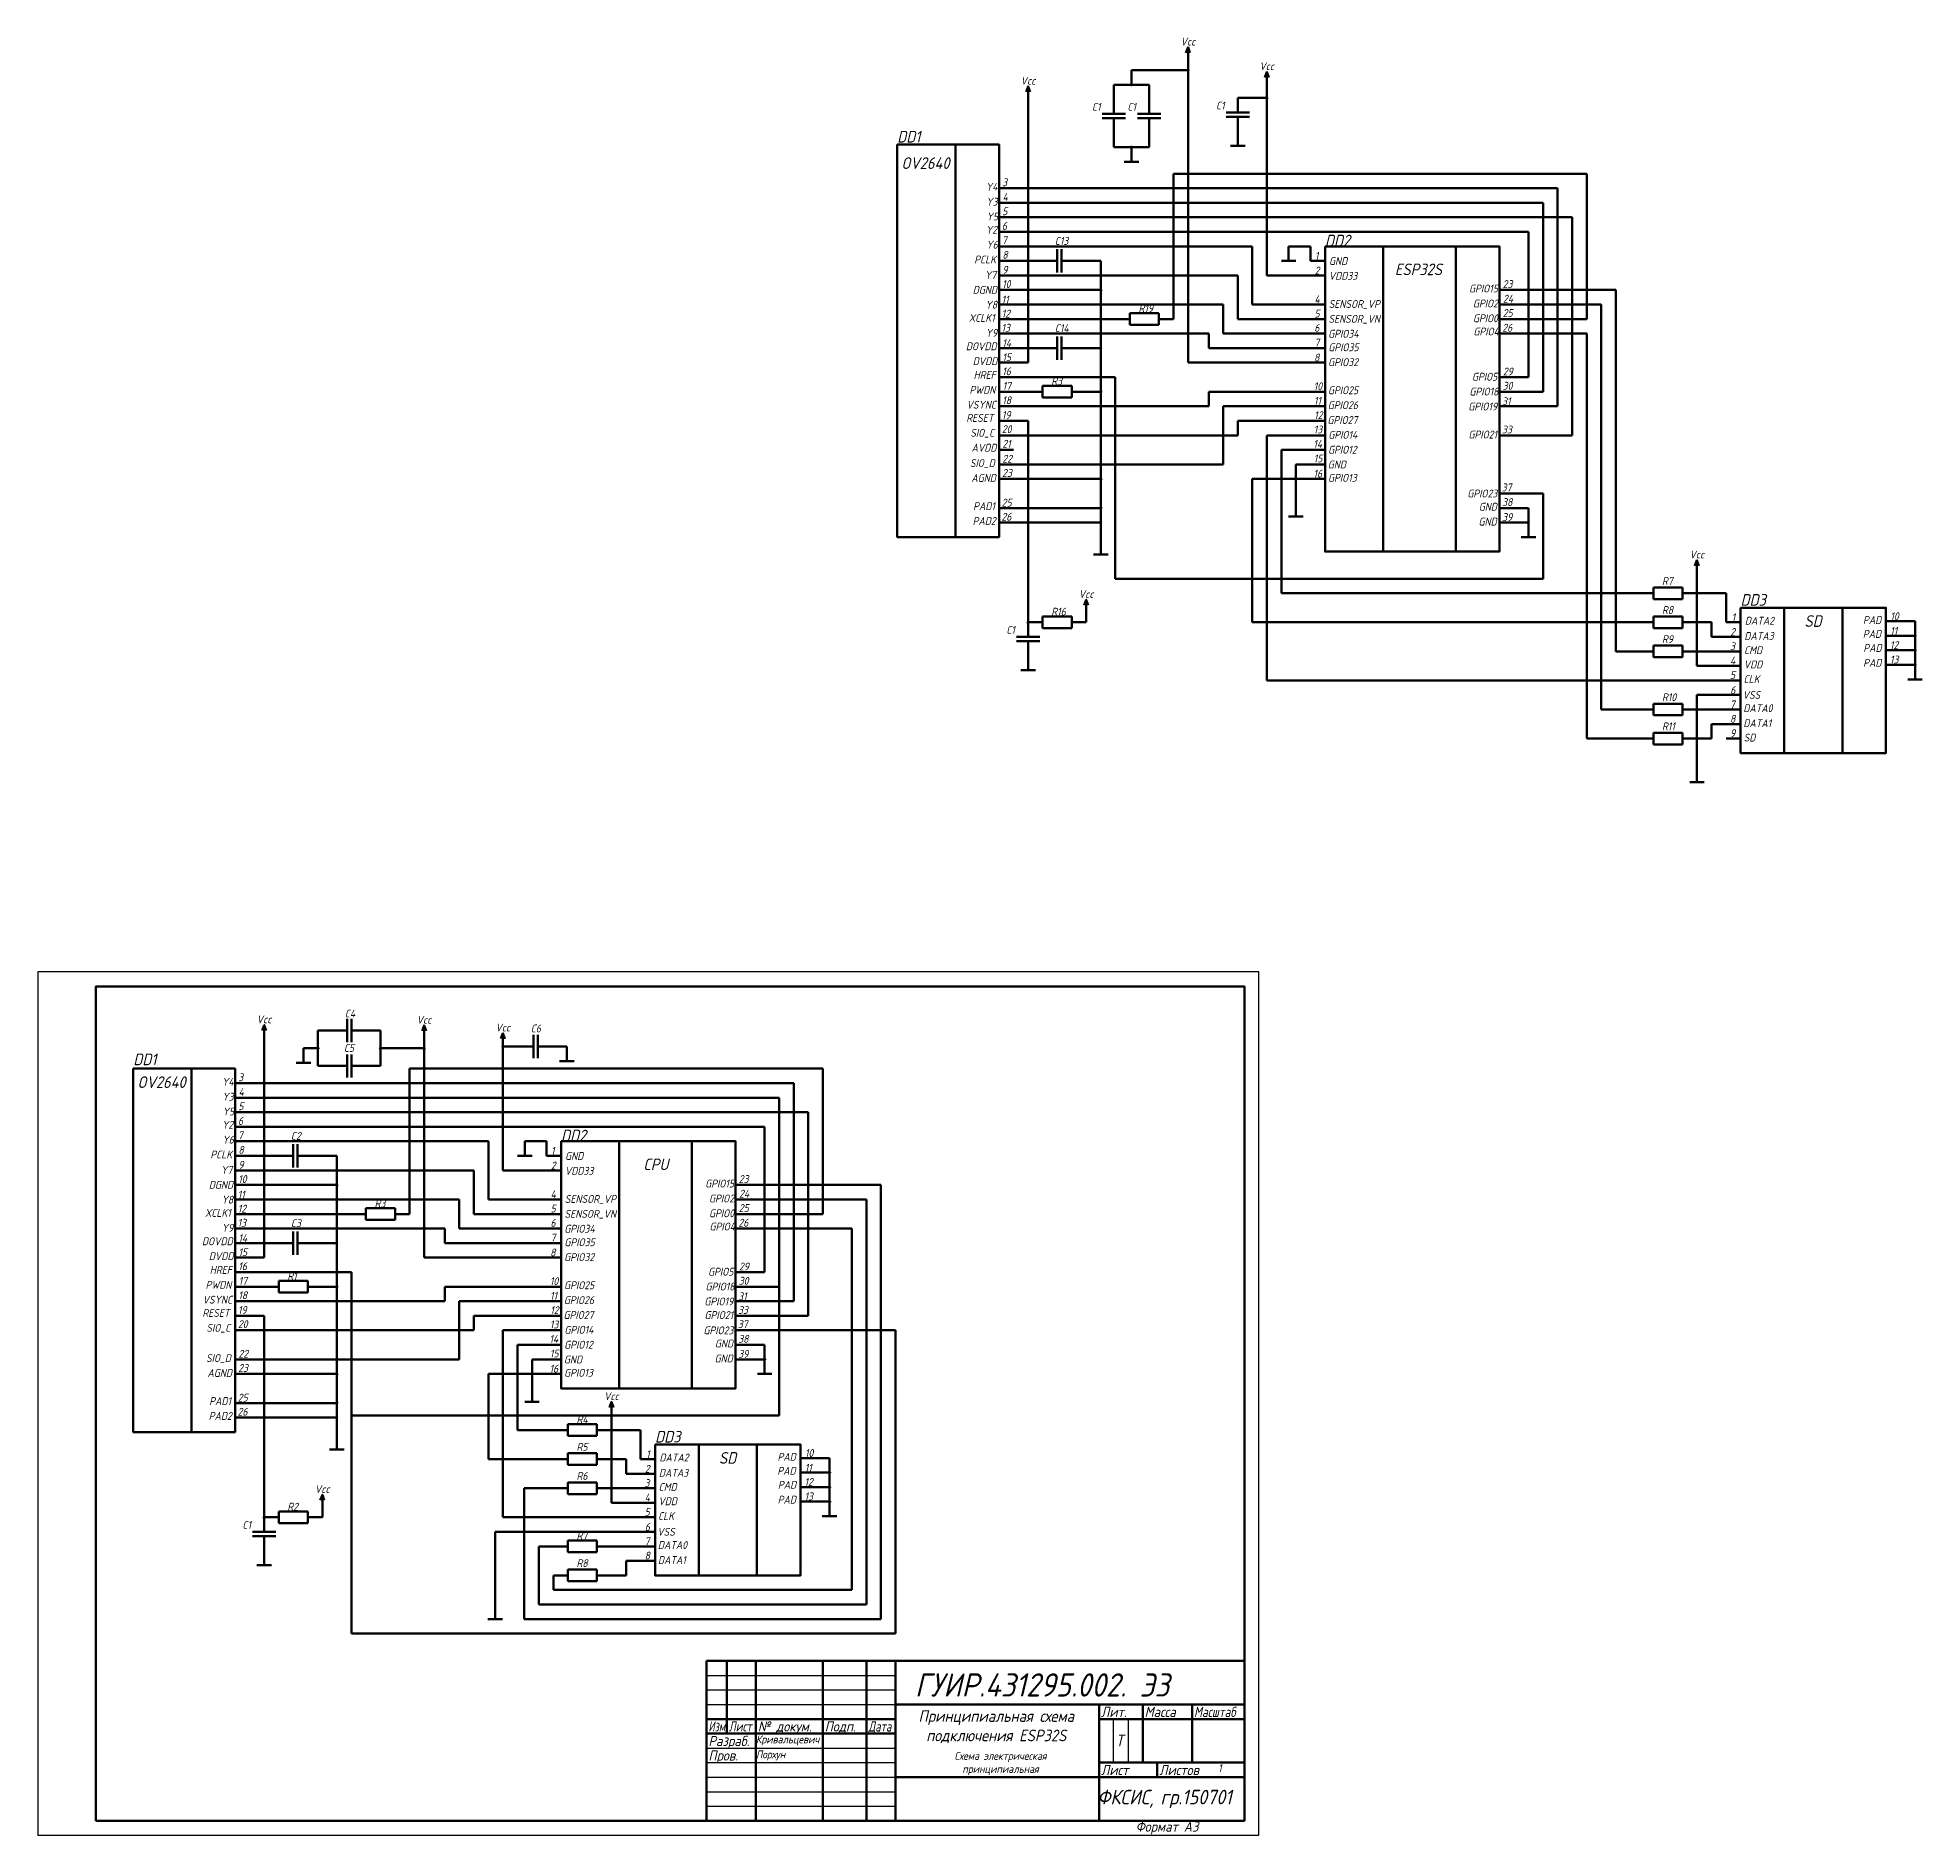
# Model space of a CAD drawing. Header units: millimetres. Extents: x 0 to 1052, y 0 to 1138.
# Drawn here: x 404 to 1052, y 7 to 625 of the extents above; entities that cross this region are included whole.
import ezdxf

# ---------------------------------------------------------------- set-up
doc = ezdxf.new("R2010")
doc.units = ezdxf.units.MM
doc.header["$LTSCALE"] = 0.5
doc.layers.get('0').update_dxf_attribs({"lineweight": 60})
doc.layers.get('Defpoints').update_dxf_attribs({"color": 5})
doc.layers.add('4-текст', color=7, linetype='Continuous', true_color=0x00ad00)
doc.styles.get("Standard").update_dxf_attribs({"font": 'ISOCPEUI.TTF', "width": 0.9})

msp = doc.modelspace()

# ---------------------------------------------------------------- texts
at = {"lineweight": -3, "width": 0.9}
msp.add_text('Формат А3', height=3.5, dxfattribs=at).set_placement((781.51, 8.45))
at = {"layer": '4-текст', "lineweight": -3}
for s, width, p in [('Изм.', 0.7, (634.57, 42.9)), ('Лист', 0.75, (641.57, 42.9)), ('№ докум.', 0.9, (651.57, 42.9)), ('Подп.', 0.9, (674.57, 42.9)), ('Дата', 0.75, (689.57, 42.9)), ('Лит.', 0.9, (769.57, 47.9)), ('Масса', 0.9, (784.57, 47.9)), ('Масштаб', 0.8, (801.57, 47.9)), ('Разраб.', 0.9, (634.57, 37.9)), ('Пров.', 0.9, (634.57, 32.9)), ('Лист', 0.9, (769.57, 27.9)), ('Листов', 0.9, (789.57, 27.9))]:
    msp.add_text(s, height=3.5, dxfattribs=dict(at, width=width)).set_placement(p)
at = {"layer": '4-текст', "attachment_point": 1}
for s, width, insert, char_height in [('Vcc', 5.587, (796.93, 625.48), 2.7), ('Vcc', 5.587, (824.04, 617.02), 2.7), ('Vcc', 5.587, (741.93, 612.02), 2.7), ('C1', 5.587, (766.46, 603.05), 2.7), ('C1', 5.587, (778.64, 603.05), 2.7), ('C1', 5.587, (809.12, 603.49), 2.7), ('DD1', 15.3434, (699.49, 593.42), 4), ('OV2640', 15.3434, (700.92, 584.33), 4), ('3', 2.9512, (735.58, 577.09), 2.7), ('Y4', 5.587, (729.97, 575.54), 2.7), ('Y3', 5.587, (730.08, 570.42), 2.7), ('4', 2.9512, (735.71, 572.06), 2.7), ('Y5', 5.587, (730.19, 565.31), 2.7), ('5', 2.9512, (735.6, 567.12), 2.7), ('Y2', 5.587, (729.97, 560.75), 2.7), ('6', 2.9512, (735.47, 562.07), 2.7), ('DD2', 15.3434, (846.6, 557.71), 4), ('Y6', 5.587, (730.11, 555.63), 2.7), ('8', 2.9512, (735.64, 552.14), 2.7), ('7', 2.9512, (735.47, 557.19), 2.7), ('C13', 5.587, (753.67, 556.92), 2.7), ('1', 3.1202, (843.11, 551.8), 2.7), ('PCLK', 5.587, (725.97, 550.52), 2.7), ('Y7', 5.587, (729.62, 545.22), 2.7), ('9', 2.9512, (735.64, 547), 2.7), ('2', 2.9512, (843.04, 546.72), 2.7), ('GND', 5.587, (847.99, 550.02), 2.7), ('VDD33', 5.587, (847.91, 544.9), 2.7), ('ESP32S', 15.3434, (870.63, 547.8), 4), ('DGND', 5.587, (725.46, 540.1), 2.7), ('10', 2.9512, (735.57, 542.11), 2.7), ('GPIO15', 5.587, (896.14, 540.54), 2.7), ('23', 2.9512, (907.7, 542.09), 2.7), ('Y8', 5.587, (729.82, 534.99), 2.7), ('11', 2.9512, (735.37, 536.76), 2.7), ('12', 2.9512, (735.4, 531.91), 2.7), ('R19', 5.587, (782.46, 533.71), 2.7), ('5', 2.9512, (842.97, 531.93), 2.7), ('4', 2.9512, (842.98, 536.89), 2.7), ('SENSOR_VP', 5.587, (847.88, 535.23), 2.7), ('GPIO2', 5.587, (897.47, 535.42), 2.7), ('25', 2.9512, (907.71, 532.12), 2.7), ('24', 2.9512, (907.82, 537.06), 2.7), ('XCLK1', 5.587, (724.1, 530.44), 2.7), ('Y9', 5.587, (729.89, 525.32), 2.7), ('13', 2.9512, (735.34, 527.06), 2.7), ('C14', 5.587, (753.67, 526.92), 2.7), ('6', 2.9512, (842.92, 527.02), 2.7), ('GPIO34', 5.587, (847.69, 525), 2.7), ('SENSOR_VN', 5.587, (847.8, 530.11), 2.7), ('GPIO0', 5.587, (897.47, 530.31), 2.7), ('GPIO4', 5.587, (897.64, 525.75), 2.7), ('26', 2.9512, (907.58, 527.07), 2.7), ('DOVDD', 5.587, (723.1, 520.68), 2.7), ('14', 2.9512, (735.61, 521.8), 2.7), ('7', 2.9512, (842.97, 522.01), 2.7), ('GPIO35', 5.587, (847.74, 520.34), 2.7), ('DVDD', 5.587, (725.45, 515.57), 2.7), ('16', 2.9512, (735.58, 512.09), 2.7), ('15', 2.9512, (735.64, 516.94), 2.7), ('8', 2.9512, (842.84, 516.84), 2.7), ('GPIO32', 5.587, (847.66, 515.23), 2.7), ('PWDN', 5.587, (724.34, 505.7), 2.7), ('HREF', 5.587, (725.76, 510.82), 2.7), ('17', 2.9512, (735.71, 507.06), 2.7), ('R3', 5.587, (752.46, 508.71), 2.7), ('10', 2.9512, (842.72, 506.95), 2.7), ('GPIO25', 5.587, (847.63, 505.56), 2.7), ('GPIO5', 5.587, (897.14, 510.22), 2.7), ('30', 2.9512, (907.68, 507.11), 2.7), ('29', 2.9512, (907.75, 512), 2.7), ('VSYNC', 5.587, (723.31, 500.59), 2.7), ('18', 2.9512, (735.6, 502.12), 2.7), ('11', 2.9512, (842.77, 501.95), 2.7), ('GPIO26', 5.587, (847.55, 500.44), 2.7), ('GPIO19', 5.587, (895.86, 499.99), 2.7), ('GPIO18', 5.587, (896.26, 505.1), 2.7), ('31', 2.9512, (907.49, 501.76), 2.7), ('RESET', 5.587, (723.23, 496.04), 2.7), ('19', 2.9512, (735.47, 497.07), 2.7), ('12', 2.9512, (842.86, 496.99), 2.7), ('GPIO27', 5.587, (847.44, 495.33), 2.7), ('SIO_C', 5.587, (724.63, 490.92), 2.7), ('20', 2.9512, (735.47, 492.19), 2.7), ('21', 2.9512, (735.64, 487.14), 2.7), ('14', 2.9512, (842.58, 487.11), 2.7), ('13', 2.9512, (842.72, 492.07), 2.7), ('GPIO14', 5.587, (847.74, 490.24), 2.7), ('GPIO21', 5.587, (895.93, 490.32), 2.7), ('33', 2.9512, (907.45, 492.06), 2.7), ('SIO_D', 5.587, (724.49, 480.51), 2.7), ('AVDD', 5.587, (725.06, 485.81), 2.7), ('22', 2.9512, (735.64, 482), 2.7), ('15', 2.9512, (842.72, 482.1), 2.7), ('GND', 5.587, (847.55, 480.01), 2.7), ('GPIO12', 5.587, (847.66, 485.12), 2.7), ('AGND', 5.587, (724.97, 475.39), 2.7), ('23', 2.9512, (735.57, 477.11), 2.7), ('16', 2.9512, (842.62, 476.88), 2.7), ('GPIO13', 5.587, (847.63, 475.45), 2.7), ('25', 2.9512, (735.4, 466.91), 2.7), ('GPIO23', 5.587, (895.54, 470.05), 2.7), ('37', 2.9512, (907.34, 472.15), 2.7), ('38', 2.9512, (907.51, 467.1), 2.7), ('PAD2', 5.587, (725.41, 460.6), 2.7), ('PAD1', 5.587, (725.59, 465.72), 2.7), ('26', 2.9512, (735.34, 462.06), 2.7), ('GND', 5.587, (899.39, 460.38), 2.7), ('GND', 5.587, (899.47, 465.5), 2.7), ('39', 2.9512, (907.51, 461.96), 2.7), ('Vcc', 5.587, (971.95, 449.06), 2.7), ('Vcc', 5.587, (761.93, 435.46), 2.7), ('R7', 5.587, (962.48, 439.97), 2.7), ('R{\\fISOCPEUR|b0|i1|c204|p34;16}', 5.587, (752.46, 429.41), 2.7), ('R8', 5.587, (962.48, 429.97), 2.7), ('DD3', 15.3434, (989.51, 434.12), 4), ('10', 3.1202, (1041.02, 427.86), 2.7), ('C1', 5.587, (737, 423.14), 2.7), ('2', 2.9512, (985.95, 422.42), 2.7), ('1', 3.1202, (986.43, 427.49), 2.7), ('DATA2', 5.587, (990.98, 426.29), 2.7), ('SD', 8.5175, (1011.47, 426.84), 4), ('PAD', 5.587, (1031.55, 421.74), 2.7), ('PAD', 5.587, (1031.61, 426.55), 2.7), ('11', 2.9512, (1040.95, 422.79), 2.7), ('R9', 5.587, (962.48, 419.97), 2.7), ('3', 2.9512, (985.85, 417.52), 2.7), ('DATA3', 5.587, (990.8, 421.04), 2.7), ('CMD', 5.587, (990.71, 416.15), 2.7), ('PAD', 5.587, (1031.73, 416.93), 2.7), ('12', 2.9512, (1040.85, 417.9), 2.7), ('4', 2.9512, (985.89, 412.58), 2.7), ('VDD', 5.587, (990.62, 411.26), 2.7), ('PAD', 5.587, (1031.67, 411.82), 2.7), ('13', 2.9512, (1040.89, 412.96), 2.7), ('5', 2.9512, (985.88, 407.63), 2.7), ('6', 2.9512, (985.95, 402.42), 2.7), ('CLK', 5.587, (990.53, 406.19), 2.7), ('R10', 5.587, (962.48, 399.97), 2.7), ('7', 2.9512, (985.85, 397.52), 2.7), ('DATA0', 5.587, (990.45, 396.2), 2.7), ('VSS', 5.587, (990.23, 400.77), 2.7), ('R11', 5.587, (962.48, 389.97), 2.7), ('8', 2.9512, (985.89, 392.58), 2.7), ('DATA1', 5.587, (990.46, 391.04), 2.7), ('9', 2.9512, (985.88, 387.63), 2.7), ('SD', 5.587, (990.6, 386.1), 2.7), ('Vcc', 5.587, (479.23, 289.19), 2.7), ('C4', 5.587, (509.52, 291.19), 2.7), ('Vcc', 5.587, (534.23, 289.04), 2.7), ('Vcc', 5.587, (561.34, 286.39), 2.7), ('C6', 5.587, (573.46, 286.07), 2.7), ('C5', 5.587, (509.2, 279.35), 2.7), ('DD1', 15.3434, (436.79, 276.08), 4), ('OV2640', 15.3434, (438.23, 268.24), 4), ('Y4', 5.587, (467.28, 267.71), 2.7), ('3', 2.9512, (472.89, 269.27), 2.7), ('Y3', 5.587, (467.38, 262.59), 2.7), ('5', 2.9512, (472.9, 259.3), 2.7), ('4', 2.9512, (473.01, 264.23), 2.7), ('Y2', 5.587, (467.28, 252.93), 2.7), ('Y5', 5.587, (467.49, 257.48), 2.7), ('6', 2.9512, (472.77, 254.24), 2.7), ('Y6', 5.587, (467.42, 247.81), 2.7), ('7', 2.9512, (472.77, 249.37), 2.7), ('C2', 5.587, (490.98, 249.1), 2.7), ('DD2', 15.3434, (583.9, 249.89), 4), ('PCLK', 5.587, (463.28, 242.7), 2.7), ('8', 2.9512, (472.94, 244.31), 2.7), ('1', 3.1202, (580.42, 243.97), 2.7), ('GND', 5.587, (585.29, 242.19), 2.7), ('CPU', 15.3434, (612.16, 239.97), 4), ('Y7', 5.587, (466.93, 237.4), 2.7), ('10', 2.9512, (472.87, 234.28), 2.7), ('9', 2.9512, (472.94, 239.17), 2.7), ('2', 2.9512, (580.35, 238.9), 2.7), ('VDD33', 5.587, (585.21, 237.07), 2.7), ('23', 2.9512, (645, 234.27), 2.7), ('DGND', 5.587, (462.76, 232.28), 2.7), ('Y8', 5.587, (467.13, 227.17), 2.7), ('11', 2.9512, (472.68, 228.93), 2.7), ('4', 2.9512, (580.28, 229.06), 2.7), ('SENSOR_VP', 5.587, (585.18, 227.41), 2.7), ('GPIO15', 5.587, (633.45, 232.71), 2.7), ('GPIO2', 5.587, (634.77, 227.59), 2.7), ('24', 2.9512, (645.12, 229.23), 2.7), ('XCLK1', 5.587, (461.41, 222.61), 2.7), ('12', 2.9512, (472.71, 224.08), 2.7), ('R3', 5.587, (519.76, 225.89), 2.7), ('5', 2.9512, (580.28, 224.11), 2.7), ('SENSOR_VN', 5.587, (585.1, 222.29), 2.7), ('GPIO0', 5.587, (634.77, 222.48), 2.7), ('25', 2.9512, (645.01, 224.3), 2.7), ('Y9', 5.587, (467.19, 217.49), 2.7), ('13', 2.9512, (472.65, 219.23), 2.7), ('14', 2.9512, (472.92, 213.97), 2.7), ('C3', 5.587, (490.98, 219.1), 2.7), ('6', 2.9512, (580.23, 219.2), 2.7), ('7', 2.9512, (580.28, 214.18), 2.7), ('GPIO34', 5.587, (585, 217.18), 2.7), ('GPIO4', 5.587, (634.94, 217.93), 2.7), ('26', 2.9512, (644.88, 219.24), 2.7), ('DOVDD', 5.587, (460.4, 212.85), 2.7), ('DVDD', 5.587, (462.76, 207.74), 2.7), ('15', 2.9512, (472.95, 209.12), 2.7), ('8', 2.9512, (580.15, 209.01), 2.7), ('GPIO32', 5.587, (584.96, 207.4), 2.7), ('GPIO35', 5.587, (585.04, 212.52), 2.7), ('HREF', 5.587, (463.07, 203), 2.7), ('16', 2.9512, (472.89, 204.27), 2.7), ('GPIO5', 5.587, (634.44, 202.4), 2.7), ('29', 2.9512, (645.06, 204.17), 2.7), ('PWDN', 5.587, (461.64, 197.88), 2.7), ('17', 2.9512, (473.01, 199.23), 2.7), ('R1', 5.587, (489.76, 200.89), 2.7), ('10', 2.9512, (580.03, 199.13), 2.7), ('GPIO25', 5.587, (584.93, 197.74), 2.7), ('GPIO18', 5.587, (633.57, 197.28), 2.7), ('30', 2.9512, (644.99, 199.28), 2.7), ('RESET', 5.587, (460.53, 188.21), 2.7), ('VSYNC', 5.587, (460.62, 192.77), 2.7), ('19', 2.9512, (472.77, 189.24), 2.7), ('18', 2.9512, (472.9, 194.3), 2.7), ('11', 2.9512, (580.07, 194.13), 2.7), ('12', 2.9512, (580.17, 189.16), 2.7), ('GPIO26', 5.587, (584.85, 192.62), 2.7), ('GPIO19', 5.587, (633.17, 192.17), 2.7), ('33', 2.9512, (644.76, 189.23), 2.7), ('31', 2.9512, (644.79, 193.93), 2.7), ('SIO_C', 5.587, (461.93, 183.09), 2.7), ('20', 2.9512, (472.77, 184.37), 2.7), ('13', 2.9512, (580.03, 184.25), 2.7), ('GPIO27', 5.587, (584.74, 187.51), 2.7), ('GPIO14', 5.587, (585.05, 182.41), 2.7), ('GPIO23', 5.587, (632.85, 182.23), 2.7), ('GPIO21', 5.587, (633.23, 187.49), 2.7), ('37', 2.9512, (644.64, 184.33), 2.7), ('14', 2.9512, (579.88, 179.28), 2.7), ('GPIO12', 5.587, (584.97, 177.29), 2.7), ('GND', 5.587, (636.78, 177.68), 2.7), ('38', 2.9512, (644.82, 179.28), 2.7), ('SIO_D', 5.587, (461.8, 172.68), 2.7), ('23', 2.9512, (472.87, 169.28), 2.7), ('22', 2.9512, (472.94, 174.17), 2.7), ('16', 2.9512, (579.92, 169.05), 2.7), ('15', 2.9512, (580.03, 174.27), 2.7), ('GND', 5.587, (584.86, 172.18), 2.7), ('GND', 5.587, (636.69, 172.56), 2.7), ('39', 2.9512, (644.82, 174.13), 2.7), ('AGND', 5.587, (462.28, 167.56), 2.7), ('GPIO13', 5.587, (584.94, 167.63), 2.7), ('PAD1', 5.587, (462.89, 157.9), 2.7), ('25', 2.9512, (472.71, 159.08), 2.7), ('Vcc', 5.587, (598.67, 159.57), 2.7), ('PAD2', 5.587, (462.72, 152.78), 2.7), ('26', 2.9512, (472.65, 154.23), 2.7), ('R4', 5.587, (589.2, 151.58), 2.7), ('DD3', 15.3434, (616.23, 146.3), 4), ('R5', 5.587, (589.2, 142.15), 2.7), ('1', 3.1202, (613.15, 139.66), 2.7), ('DATA2', 5.587, (617.7, 138.47), 2.7), ('SD', 8.5175, (638.19, 139.01), 4), ('PAD', 5.587, (658.33, 138.73), 2.7), ('10', 3.1202, (667.75, 140.04), 2.7), ('R6', 5.587, (589.2, 132.15), 2.7), ('3', 2.9512, (612.58, 129.69), 2.7), ('2', 2.9512, (612.68, 134.59), 2.7), ('DATA3', 5.587, (617.52, 133.22), 2.7), ('PAD', 5.587, (658.27, 133.92), 2.7), ('12', 2.9512, (667.58, 130.07), 2.7), ('11', 2.9512, (667.68, 134.97), 2.7), ('Vcc', 5.587, (499.23, 127.64), 2.7), ('4', 2.9512, (612.61, 124.75), 2.7), ('CMD', 5.587, (617.43, 128.33), 2.7), ('VDD', 5.587, (617.35, 123.44), 2.7), ('PAD', 5.587, (658.39, 123.99), 2.7), ('PAD', 5.587, (658.45, 129.11), 2.7), ('13', 2.9512, (667.61, 125.13), 2.7), ('R2', 5.587, (489.76, 121.58), 2.7), ('5', 2.9512, (612.61, 119.8), 2.7), ('CLK', 5.587, (617.26, 118.37), 2.7), ('C1', 5.587, (474.31, 115.31), 2.7), ('R7', 5.587, (589.2, 111.58), 2.7), ('6', 2.9512, (612.68, 114.59), 2.7), ('VSS', 5.587, (616.96, 112.94), 2.7), ('8', 2.9512, (612.61, 104.75), 2.7), ('7', 2.9512, (612.58, 109.69), 2.7), ('DATA0', 5.587, (617.17, 108.38), 2.7), ('R8', 5.587, (589.2, 102.15), 2.7), ('DATA1', 5.587, (617.19, 103.22), 2.7), ('{\\fISOCPEUR|b0|i1|c204|p34;ГУИР.431295.00}2{\\fISOCPEUR|b0|i1|c204|p34;. Э3}', 104.9689, (705.59, 62.92), 8), ('\\pxqc;{\\fISOCPEUR|b0|i1|c204|p34;Принципиальная схема подключения }ESP32S', 63.976, (701.57, 50.21), 4), ('{\\fISOCPEUR|b0|i1|c204|p34;Кривальцевич}', 23, (650.9, 41.55), 2.7), ('{\\fISOCPEUR|b0|i1|c204|p34;Т}', 4, (774.68, 41.81), 4), ('{\\fISOCPEUR|b0|i1|c204|p34;Порхун}', 23, (650.95, 36.38), 2.7), ('\\pxqc;{\\fISOCPEUR|b0|i1|c204|p34;Схема электрическая\\Pпринципиальная}', 43.6531, (713.19, 35.86), 2.7), ('{\\fISOCPEUR|b0|i1|c204|p34;1}', 23, (809.85, 31.7), 2.7), ('{\\fISOCPEUR|b0|i1|c204|p34;ФКСИС,\\H0.8x; \\H1.25x;гр.150701}', 51.647, (768.36, 22.86), 5)]:
    msp.add_mtext_dynamic_manual_height_columns(s, width=width, gutter_width=50, heights=[0], dxfattribs=dict(at, insert=insert, char_height=char_height))

# ---------------------------------------------------------------- hatches: boundary and pattern name
h = msp.add_hatch(color=256)
h.dxf.hatch_style = 1
edge = h.paths.add_edge_path()
edge.add_arc((780.04, 609.31), 0.2, 0, 360)
h = msp.add_hatch(color=256)
h.dxf.hatch_style = 1
edge = h.paths.add_edge_path()
edge.add_arc((799.49, 614.31), 0.2, 0, 360)
h = msp.add_hatch(color=256)
h.dxf.hatch_style = 1
edge = h.paths.add_edge_path()
edge.add_arc((780.04, 587.81), 0.2, 0, 360)
h = msp.add_hatch(color=256)
h.dxf.hatch_style = 1
edge = h.paths.add_edge_path()
edge.add_arc((769.49, 538.71), 0.2, 0, 360)
h = msp.add_hatch(color=256)
h.dxf.hatch_style = 1
edge = h.paths.add_edge_path()
edge.add_arc((744.49, 518.71), 0.2, 0, 360)
h = msp.add_hatch(color=256)
h.dxf.hatch_style = 1
edge = h.paths.add_edge_path()
edge.add_arc((769.49, 518.71), 0.2, 0, 360)
h = msp.add_hatch(color=256)
h.dxf.hatch_style = 1
edge = h.paths.add_edge_path()
edge.add_arc((769.49, 503.71), 0.2, 0, 360)
h = msp.add_hatch(color=256)
h.dxf.hatch_style = 1
edge = h.paths.add_edge_path()
edge.add_arc((769.49, 473.71), 0.2, 0, 360)
h = msp.add_hatch(color=256)
h.dxf.hatch_style = 1
edge = h.paths.add_edge_path()
edge.add_arc((769.49, 463.71), 0.2, 0, 360)
h = msp.add_hatch(color=256)
h.dxf.hatch_style = 1
edge = h.paths.add_edge_path()
edge.add_arc((769.49, 458.71), 0.2, 0, 360)
h = msp.add_hatch(color=256)
h.dxf.hatch_style = 1
edge = h.paths.add_edge_path()
edge.add_arc((916.6, 458.71), 0.2, 0, 360)
h = msp.add_hatch(color=256)
h.dxf.hatch_style = 1
edge = h.paths.add_edge_path()
edge.add_arc((744.49, 424.41), 0.2, 0, 360)
h = msp.add_hatch(color=256)
h.dxf.hatch_style = 1
edge = h.paths.add_edge_path()
edge.add_arc((1049.51, 419.78), 0.2, 0, 360)
h = msp.add_hatch(color=256)
h.dxf.hatch_style = 1
edge = h.paths.add_edge_path()
edge.add_arc((1049.51, 414.78), 0.2, 0, 360)
h = msp.add_hatch(color=256)
h.dxf.hatch_style = 1
edge = h.paths.add_edge_path()
edge.add_arc((1049.51, 409.78), 0.2, 0, 360)
h = msp.add_hatch(color=256)
h.dxf.hatch_style = 1
edge = h.paths.add_edge_path()
edge.add_arc((563.9, 278.5), 0.2, 0, 360)
h = msp.add_hatch(color=256)
h.dxf.hatch_style = 1
edge = h.paths.add_edge_path()
edge.add_arc((500.29, 277.89), 0.2, 0, 360)
h = msp.add_hatch(color=256)
h.dxf.hatch_style = 1
edge = h.paths.add_edge_path()
edge.add_arc((521.79, 277.89), 0.2, 0, 360)
h = msp.add_hatch(color=256)
h.dxf.hatch_style = 1
edge = h.paths.add_edge_path()
edge.add_arc((536.79, 277.89), 0.2, 0, 360)
h = msp.add_hatch(color=256)
h.dxf.hatch_style = 1
edge = h.paths.add_edge_path()
edge.add_arc((506.79, 230.89), 0.2, 0, 360)
h = msp.add_hatch(color=256)
h.dxf.hatch_style = 1
edge = h.paths.add_edge_path()
edge.add_arc((481.79, 210.89), 0.2, 0, 360)
h = msp.add_hatch(color=256)
h.dxf.hatch_style = 1
edge = h.paths.add_edge_path()
edge.add_arc((506.79, 210.89), 0.2, 0, 360)
h = msp.add_hatch(color=256)
h.dxf.hatch_style = 1
edge = h.paths.add_edge_path()
edge.add_arc((506.79, 195.89), 0.2, 0, 360)
h = msp.add_hatch(color=256)
h.dxf.hatch_style = 1
edge = h.paths.add_edge_path()
edge.add_arc((653.9, 170.89), 0.2, 0, 360)
h = msp.add_hatch(color=256)
h.dxf.hatch_style = 1
edge = h.paths.add_edge_path()
edge.add_arc((506.79, 165.89), 0.2, 0, 360)
h = msp.add_hatch(color=256)
h.dxf.hatch_style = 1
edge = h.paths.add_edge_path()
edge.add_arc((506.79, 155.89), 0.2, 0, 360)
h = msp.add_hatch(color=256)
h.dxf.hatch_style = 1
edge = h.paths.add_edge_path()
edge.add_arc((506.79, 150.89), 0.2, 0, 360)
h = msp.add_hatch(color=256)
h.dxf.hatch_style = 1
edge = h.paths.add_edge_path()
edge.add_arc((676.23, 131.96), 0.2, 0, 360)
h = msp.add_hatch(color=256)
h.dxf.hatch_style = 1
edge = h.paths.add_edge_path()
edge.add_arc((676.23, 126.96), 0.2, 0, 360)
h = msp.add_hatch(color=256)
h.dxf.hatch_style = 1
edge = h.paths.add_edge_path()
edge.add_arc((481.79, 116.58), 0.2, 0, 360)
h = msp.add_hatch(color=256)
h.dxf.hatch_style = 1
edge = h.paths.add_edge_path()
edge.add_arc((676.23, 121.96), 0.2, 0, 360)

# ---------------------------------------------------------------- linework, layer by layer
for p, q in [((799.49, 617.13), (799.49, 622.17)), ((799.49, 617.13), (799.49, 583.71)), ((773.95, 604.31), (773.95, 609.31)), ((773.95, 609.31), (786.13, 609.31)), ((780.04, 609.31), (780.04, 614.31)), ((780.04, 614.31), (799.49, 614.31)), ((786.13, 609.31), (786.13, 604.31)), ((826.6, 553.71), (826.6, 613.71)), ((744.49, 548.71), (744.49, 608.71)), ((773.95, 604.31), (773.95, 599.31)), ((786.13, 604.31), (786.13, 599.31)), ((826.6, 604.75), (816.6, 604.75)), ((816.6, 604.75), (816.6, 599.75)), ((773.95, 599.31), (769.95, 599.31)), ((769.95, 597.81), (777.95, 597.81)), ((773.95, 599.31), (777.95, 599.31)), ((773.95, 597.81), (773.95, 592.81)), ((786.13, 599.31), (782.13, 599.31)), ((782.13, 597.81), (790.13, 597.81)), ((786.13, 599.31), (790.13, 599.31)), ((786.13, 597.81), (786.13, 592.81)), ((816.6, 599.75), (812.6, 599.75)), ((812.6, 598.25), (820.6, 598.25)), ((816.6, 599.75), (820.6, 599.75)), ((816.6, 598.25), (816.6, 593.25)), ((773.95, 587.81), (773.95, 592.81)), ((786.13, 592.81), (786.13, 587.81)), ((816.6, 593.25), (816.6, 588.25)), ((719.49, 588.71), (719.49, 453.71)), ((786.13, 587.81), (773.95, 587.81)), ((780.04, 587.81), (780.04, 582.81)), ((799.49, 583.71), (799.49, 513.71)), ((816.6, 588.25), (814.1, 588.25)), ((816.6, 588.25), (819.1, 588.25)), ((780.04, 582.81), (777.54, 582.81)), ((780.04, 582.81), (782.54, 582.81)), ((794.49, 528.71), (794.49, 578.71)), ((794.49, 578.71), (807.48, 578.71)), ((936.6, 578.71), (807.48, 578.71)), ((936.6, 573.71), (936.6, 578.71)), ((739.49, 573.71), (734.49, 573.71)), ((739.49, 573.71), (744.49, 573.71)), ((926.6, 573.71), (744.49, 573.71)), ((926.6, 568.71), (926.6, 573.71)), ((936.6, 528.71), (936.6, 573.71)), ((739.49, 568.71), (734.49, 568.71)), ((739.49, 568.71), (744.49, 568.71)), ((744.49, 568.71), (921.6, 568.71)), ((921.6, 568.71), (921.6, 563.71)), ((926.6, 498.71), (926.6, 568.71)), ((739.49, 563.71), (734.49, 563.71)), ((739.49, 558.71), (734.49, 558.71)), ((739.49, 563.71), (744.49, 563.71)), ((739.49, 558.71), (744.49, 558.71)), ((931.6, 563.71), (744.49, 563.71)), ((916.6, 558.71), (744.49, 558.71)), ((916.6, 508.71), (916.6, 558.71)), ((921.6, 558.71), (921.6, 563.71)), ((921.6, 503.71), (921.6, 558.71)), ((931.6, 488.71), (931.6, 563.71)), ((739.49, 553.71), (734.49, 553.71)), ((739.49, 553.71), (744.49, 553.71)), ((821.6, 553.71), (744.49, 553.71)), ((754.49, 548.71), (754.49, 552.71)), ((755.99, 544.71), (755.99, 552.71)), ((821.6, 533.71), (821.6, 553.71)), ((826.6, 543.71), (826.6, 553.71)), ((834.1, 553.71), (834.1, 548.71)), ((834.1, 553.71), (841.6, 553.71)), ((841.6, 553.71), (841.6, 548.71)), ((866.6, 553.71), (866.6, 448.71)), ((891.6, 553.71), (891.6, 448.71)), ((739.49, 548.71), (734.49, 548.71)), ((739.49, 548.71), (744.49, 548.71)), ((744.49, 518.71), (744.49, 548.71)), ((749.49, 548.71), (744.49, 548.71)), ((749.49, 548.71), (754.49, 548.71)), ((754.49, 548.71), (754.49, 544.71)), ((755.99, 548.71), (760.99, 548.71)), ((760.99, 548.71), (769.49, 548.71)), ((769.49, 518.71), (769.49, 548.71)), ((834.1, 548.71), (831.6, 548.71)), ((834.1, 548.71), (836.6, 548.71)), ((846.6, 548.71), (841.6, 548.71)), ((739.49, 543.71), (734.49, 543.71)), ((739.49, 538.71), (734.49, 538.71)), ((739.49, 543.71), (744.49, 543.71)), ((739.49, 538.71), (769.49, 538.71)), ((816.6, 543.71), (744.49, 543.71)), ((816.6, 528.71), (816.6, 543.71)), ((841.6, 543.71), (826.6, 543.71)), ((846.6, 543.71), (841.6, 543.71)), ((911.6, 538.71), (906.6, 538.71)), ((911.6, 538.71), (936.6, 538.71)), ((936.6, 538.71), (946.6, 538.71)), ((946.6, 538.71), (946.6, 414.41)), ((739.49, 533.71), (734.49, 533.71)), ((739.49, 533.71), (744.49, 533.71)), ((811.6, 533.71), (744.49, 533.71)), ((811.6, 523.71), (811.6, 533.71)), ((826.6, 533.71), (821.6, 533.71)), ((841.6, 533.71), (826.6, 533.71)), ((846.6, 533.71), (841.6, 533.71)), ((911.6, 533.71), (906.6, 533.71)), ((911.6, 533.71), (941.6, 533.71)), ((941.6, 533.71), (941.6, 394.41)), ((739.49, 528.71), (734.49, 528.71)), ((739.49, 528.71), (774.49, 528.71)), ((779.49, 528.71), (774.49, 528.71)), ((789.49, 530.71), (779.49, 530.71)), ((779.49, 530.71), (779.49, 526.71)), ((779.49, 526.71), (789.49, 526.71)), ((789.49, 528.71), (789.49, 530.71)), ((794.49, 528.71), (789.49, 528.71)), ((789.49, 526.71), (789.49, 528.71)), ((841.6, 528.71), (816.6, 528.71)), ((846.6, 528.71), (841.6, 528.71)), ((911.6, 528.71), (906.6, 528.71)), ((911.6, 528.71), (936.6, 528.71)), ((739.49, 523.71), (734.49, 523.71)), ((739.49, 518.71), (734.49, 518.71)), ((739.49, 523.71), (744.49, 523.71)), ((739.49, 518.71), (744.29, 518.71)), ((806.6, 523.71), (744.49, 523.71)), ((744.49, 518.71), (749.49, 518.71)), ((744.49, 518.71), (744.49, 513.71)), ((749.49, 518.71), (754.49, 518.71)), ((754.49, 518.71), (754.49, 522.71)), ((754.49, 518.71), (754.49, 514.71)), ((755.99, 514.71), (755.99, 522.71)), ((755.99, 518.71), (760.99, 518.71)), ((760.99, 518.71), (769.49, 518.71)), ((769.49, 518.71), (769.49, 503.71)), ((806.6, 518.71), (806.6, 523.71)), ((841.6, 518.71), (806.6, 518.71)), ((841.6, 523.71), (811.6, 523.71)), ((846.6, 523.71), (841.6, 523.71)), ((846.6, 518.71), (841.6, 518.71)), ((911.6, 523.71), (906.6, 523.71)), ((911.6, 523.71), (936.6, 523.71)), ((936.6, 523.71), (936.6, 384.41)), ((739.49, 513.71), (734.49, 513.71)), ((739.49, 513.71), (744.49, 513.71)), ((841.6, 513.71), (799.49, 513.71)), ((846.6, 513.71), (841.6, 513.71)), ((739.49, 508.71), (734.49, 508.71)), ((739.49, 508.71), (744.49, 508.71)), ((744.49, 508.71), (774.49, 508.71)), ((759.49, 505.71), (749.49, 505.71)), ((749.49, 505.71), (749.49, 501.71)), ((759.49, 503.71), (759.49, 505.71)), ((774.49, 508.71), (774.49, 439.41)), ((911.6, 508.71), (906.6, 508.71)), ((911.6, 508.71), (916.6, 508.71)), ((739.49, 503.71), (734.49, 503.71)), ((739.49, 503.71), (744.49, 503.71)), ((749.49, 503.71), (744.49, 503.71)), ((749.49, 501.71), (759.49, 501.71)), ((769.49, 503.71), (759.49, 503.71)), ((759.49, 501.71), (759.49, 503.71)), ((769.49, 503.71), (769.49, 452.75)), ((831.6, 503.71), (806.6, 503.71)), ((806.6, 503.71), (806.6, 498.71)), ((836.6, 503.71), (831.6, 503.71)), ((841.6, 503.71), (836.6, 503.71)), ((846.6, 503.71), (841.6, 503.71)), ((911.6, 503.71), (906.6, 503.71)), ((911.6, 503.71), (921.6, 503.71)), ((739.49, 498.71), (734.49, 498.71)), ((739.49, 493.71), (734.49, 493.71)), ((739.49, 498.71), (744.49, 498.71)), ((739.49, 493.71), (744.49, 493.71)), ((806.6, 498.71), (744.49, 498.71)), ((744.49, 493.71), (744.49, 429.41)), ((821.6, 498.71), (811.6, 498.71)), ((811.6, 498.71), (811.6, 478.71)), ((841.6, 493.71), (816.6, 493.71)), ((816.6, 493.71), (816.6, 488.71)), ((836.6, 498.71), (821.6, 498.71)), ((841.6, 498.71), (836.6, 498.71)), ((846.6, 498.71), (841.6, 498.71)), ((846.6, 493.71), (841.6, 493.71)), ((911.6, 498.71), (906.6, 498.71)), ((911.6, 498.71), (916.6, 498.71)), ((916.6, 498.71), (926.6, 498.71)), ((739.49, 488.71), (734.49, 488.71)), ((739.49, 488.71), (744.49, 488.71)), ((816.6, 488.71), (744.49, 488.71)), ((841.6, 488.71), (826.6, 488.71)), ((826.6, 488.71), (826.6, 404.41)), ((846.6, 488.71), (841.6, 488.71)), ((911.6, 488.71), (906.6, 488.71)), ((911.6, 488.71), (931.6, 488.71)), ((739.49, 483.71), (734.49, 483.71)), ((841.6, 483.71), (831.6, 483.71)), ((831.6, 483.71), (831.6, 434.41)), ((846.6, 483.71), (841.6, 483.71)), ((739.49, 478.71), (734.49, 478.71)), ((739.49, 473.71), (734.49, 473.71)), ((739.49, 478.71), (744.49, 478.71)), ((739.49, 473.71), (744.49, 473.71)), ((744.49, 478.71), (811.6, 478.71)), ((744.49, 473.71), (769.49, 473.71)), ((841.6, 473.71), (821.6, 473.71)), ((821.6, 473.71), (821.6, 424.41)), ((841.6, 478.71), (836.6, 478.71)), ((836.6, 478.71), (836.6, 465.75)), ((846.6, 478.71), (841.6, 478.71)), ((846.6, 473.71), (841.6, 473.71)), ((911.6, 468.71), (906.6, 468.71)), ((911.6, 468.71), (921.6, 468.71)), ((921.6, 468.71), (921.6, 439.41)), ((739.49, 463.71), (734.49, 463.71)), ((739.49, 463.71), (744.49, 463.71)), ((744.49, 463.71), (769.49, 463.71)), ((836.6, 460.75), (834.1, 460.75)), ((836.6, 465.75), (836.6, 460.75)), ((836.6, 460.75), (839.1, 460.75)), ((911.6, 463.71), (906.6, 463.71)), ((916.6, 463.71), (911.6, 463.71)), ((916.6, 458.71), (916.6, 463.71)), ((739.49, 458.71), (734.49, 458.71)), ((739.49, 458.71), (744.49, 458.71)), ((744.49, 458.71), (769.49, 458.71)), ((911.6, 458.71), (906.6, 458.71)), ((911.6, 458.71), (916.6, 458.71)), ((916.6, 453.71), (914.1, 453.71)), ((916.6, 458.71), (916.6, 453.71)), ((916.6, 453.71), (919.1, 453.71)), ((769.49, 447.75), (766.99, 447.75)), ((769.49, 452.75), (769.49, 447.75)), ((769.49, 447.75), (771.99, 447.75)), ((974.51, 437.71), (974.51, 445.75)), ((774.49, 439.41), (921.6, 439.41)), ((831.6, 434.41), (954.51, 434.41)), ((959.51, 434.41), (954.51, 434.41)), ((969.51, 436.41), (959.51, 436.41)), ((959.51, 436.41), (959.51, 432.41)), ((969.51, 434.41), (969.51, 436.41)), ((979.51, 434.41), (969.51, 434.41)), ((969.51, 432.41), (969.51, 434.41)), ((974.51, 409.41), (974.51, 437.71)), ((979.51, 434.41), (984.51, 434.41)), ((984.51, 434.41), (984.51, 424.41)), ((744.49, 429.41), (744.49, 424.41)), ((764.49, 424.41), (764.49, 432.16)), ((959.51, 432.41), (969.51, 432.41)), ((1004.51, 429.41), (1004.51, 379.41)), ((1024.51, 429.41), (1024.51, 379.41)), ((749.49, 424.41), (744.49, 424.41)), ((744.49, 424.41), (744.49, 419.41)), ((759.49, 426.41), (749.49, 426.41)), ((749.49, 426.41), (749.49, 422.41)), ((749.49, 422.36), (759.49, 422.36)), ((759.49, 424.41), (759.49, 426.41)), ((764.49, 424.41), (759.49, 424.41)), ((759.49, 422.41), (759.49, 424.41)), ((821.6, 424.41), (954.51, 424.41)), ((959.51, 424.41), (954.51, 424.41)), ((969.51, 426.41), (959.51, 426.41)), ((959.51, 426.41), (959.51, 422.41)), ((959.51, 422.41), (969.51, 422.41)), ((969.51, 424.41), (969.51, 426.41)), ((974.51, 424.41), (969.51, 424.41)), ((969.51, 422.41), (969.51, 424.41)), ((974.51, 424.41), (979.51, 424.41)), ((979.51, 419.41), (979.51, 424.41)), ((989.51, 424.41), (984.51, 424.41)), ((1044.51, 424.78), (1039.51, 424.78)), ((1044.51, 424.78), (1049.51, 424.78)), ((1049.51, 424.78), (1049.51, 414.78)), ((744.49, 419.41), (740.49, 419.41)), ((740.49, 417.91), (748.49, 417.91)), ((744.49, 419.41), (748.49, 419.41)), ((744.49, 417.91), (744.49, 412.91)), ((969.51, 416.41), (959.51, 416.41)), ((959.51, 416.41), (959.51, 412.41)), ((969.51, 414.41), (969.51, 416.41)), ((984.51, 419.41), (979.51, 419.41)), ((989.51, 419.41), (984.51, 419.41)), ((1044.51, 419.78), (1039.51, 419.78)), ((1044.51, 419.78), (1049.51, 419.78)), ((744.49, 412.91), (744.49, 407.91)), ((946.6, 414.41), (954.51, 414.41)), ((959.51, 414.41), (954.51, 414.41)), ((959.51, 412.41), (969.51, 412.41)), ((979.51, 414.41), (969.51, 414.41)), ((969.51, 412.41), (969.51, 414.41)), ((984.51, 409.41), (974.51, 409.41)), ((979.51, 414.41), (984.51, 414.41)), ((989.51, 414.41), (984.51, 414.41)), ((989.51, 409.41), (984.51, 409.41)), ((1044.51, 414.78), (1039.51, 414.78)), ((1044.51, 409.78), (1039.51, 409.78)), ((1044.51, 414.78), (1049.51, 414.78)), ((1044.51, 409.78), (1049.51, 409.78)), ((1049.51, 409.78), (1049.51, 414.78)), ((1049.51, 409.78), (1049.51, 404.78)), ((744.49, 407.91), (741.99, 407.91)), ((744.49, 407.91), (746.99, 407.91)), ((826.6, 404.41), (984.51, 404.41)), ((989.51, 404.41), (984.51, 404.41)), ((1049.51, 404.78), (1047.01, 404.78)), ((1049.51, 404.78), (1052.01, 404.78)), ((969.51, 396.41), (959.51, 396.41)), ((959.51, 396.41), (959.51, 392.41)), ((969.51, 394.41), (969.51, 396.41)), ((984.51, 399.41), (974.51, 399.41)), ((974.51, 399.41), (974.51, 374.41)), ((989.51, 399.41), (984.51, 399.41)), ((941.6, 394.41), (954.51, 394.41)), ((959.51, 394.41), (954.51, 394.41)), ((959.51, 392.41), (969.51, 392.41)), ((979.51, 394.41), (969.51, 394.41)), ((969.51, 392.41), (969.51, 394.41)), ((979.51, 394.41), (984.51, 394.41)), ((984.51, 389.41), (979.51, 389.41)), ((979.51, 389.41), (979.51, 384.41)), ((989.51, 394.41), (984.51, 394.41)), ((989.51, 389.41), (984.51, 389.41)), ((936.6, 384.41), (954.51, 384.41)), ((959.51, 384.41), (954.51, 384.41)), ((969.51, 386.41), (959.51, 386.41)), ((959.51, 386.41), (959.51, 382.41)), ((959.51, 382.41), (969.51, 382.41)), ((969.51, 384.41), (969.51, 386.41)), ((974.51, 384.41), (969.51, 384.41)), ((969.51, 382.41), (969.51, 384.41)), ((974.51, 384.41), (979.51, 384.41)), ((989.51, 384.41), (984.51, 384.41)), ((974.51, 374.41), (974.51, 369.41)), ((974.51, 369.41), (972.01, 369.41)), ((974.51, 369.41), (977.01, 369.41)), ((481.79, 240.89), (481.79, 285.89)), ((510.29, 287.98), (510.29, 279.98)), ((511.79, 283.98), (511.79, 287.98)), ((536.79, 280.68), (536.79, 285.73)), ((500.29, 271.8), (500.29, 283.98)), ((500.29, 283.98), (505.29, 283.98)), ((510.29, 283.98), (505.29, 283.98)), ((516.79, 283.98), (511.79, 283.98)), ((511.79, 283.98), (511.79, 279.98)), ((516.79, 283.98), (521.79, 283.98)), ((521.79, 283.98), (521.79, 271.8)), ((536.79, 280.68), (536.79, 275.89)), ((563.9, 245.89), (563.9, 283.08)), ((574.35, 278.5), (574.35, 282.5)), ((575.85, 274.5), (575.85, 282.5)), ((495.29, 272.89), (492.79, 272.89)), ((500.29, 277.89), (495.29, 277.89)), ((495.29, 277.89), (495.29, 272.89)), ((495.29, 272.89), (497.79, 272.89)), ((510.29, 275.8), (510.29, 267.8)), ((511.79, 271.8), (511.79, 275.8)), ((521.79, 277.89), (526.79, 277.89)), ((536.79, 277.89), (526.79, 277.89)), ((536.79, 275.89), (536.79, 205.89)), ((569.35, 278.5), (563.9, 278.5)), ((569.35, 278.5), (574.35, 278.5)), ((574.35, 278.5), (574.35, 274.5)), ((575.85, 278.5), (580.85, 278.5)), ((580.85, 278.5), (585.85, 278.5)), ((585.85, 273.5), (583.35, 273.5)), ((585.85, 278.5), (585.85, 273.5)), ((585.85, 273.5), (588.35, 273.5)), ((456.79, 270.89), (456.79, 145.89)), ((476.79, 265.89), (471.79, 265.89)), ((476.79, 265.89), (481.79, 265.89)), ((663.9, 265.89), (481.79, 265.89)), ((505.29, 271.8), (500.29, 271.8)), ((510.29, 271.8), (505.29, 271.8)), ((516.79, 271.8), (511.79, 271.8)), ((511.79, 271.8), (511.79, 267.8)), ((521.79, 271.8), (516.79, 271.8)), ((531.79, 220.89), (531.79, 270.89)), ((531.79, 270.89), (544.78, 270.89)), ((673.9, 270.89), (544.78, 270.89)), ((663.9, 260.89), (663.9, 265.89)), ((673.9, 265.89), (673.9, 270.89)), ((673.9, 220.89), (673.9, 265.89)), ((476.79, 260.89), (471.79, 260.89)), ((476.79, 260.89), (481.79, 260.89)), ((481.79, 260.89), (658.9, 260.89)), ((658.9, 260.89), (658.9, 255.89)), ((663.9, 190.89), (663.9, 260.89)), ((476.79, 255.89), (471.79, 255.89)), ((476.79, 255.89), (481.79, 255.89)), ((668.9, 255.89), (481.79, 255.89)), ((658.9, 250.89), (658.9, 255.89)), ((668.9, 185.89), (668.9, 255.89)), ((476.79, 250.89), (471.79, 250.89)), ((476.79, 250.89), (481.79, 250.89)), ((653.9, 250.89), (481.79, 250.89)), ((653.9, 200.89), (653.9, 250.89)), ((658.9, 195.89), (658.9, 250.89)), ((476.79, 245.89), (471.79, 245.89)), ((476.79, 240.89), (471.79, 240.89)), ((476.79, 245.89), (481.79, 245.89)), ((476.79, 240.89), (481.79, 240.89)), ((558.9, 245.89), (481.79, 245.89)), ((481.79, 210.89), (481.79, 240.89)), ((486.79, 240.89), (481.79, 240.89)), ((486.79, 240.89), (491.79, 240.89)), ((491.79, 240.89), (491.79, 244.89)), ((491.79, 240.89), (491.79, 236.89)), ((493.29, 236.89), (493.29, 244.89)), ((493.29, 240.89), (498.29, 240.89)), ((498.29, 240.89), (506.79, 240.89)), ((506.79, 210.89), (506.79, 240.89)), ((558.9, 225.89), (558.9, 245.89)), ((563.9, 235.89), (563.9, 245.89)), ((571.4, 240.89), (568.9, 240.89)), ((571.4, 245.89), (571.4, 240.89)), ((571.4, 245.89), (578.9, 245.89)), ((571.4, 240.89), (573.9, 240.89)), ((578.9, 245.89), (578.9, 240.89)), ((583.9, 240.89), (578.9, 240.89)), ((603.9, 245.89), (603.9, 160.89)), ((628.9, 245.89), (628.9, 160.89)), ((476.79, 235.89), (471.79, 235.89)), ((476.79, 235.89), (481.79, 235.89)), ((553.9, 235.89), (481.79, 235.89)), ((553.9, 220.89), (553.9, 235.89)), ((578.9, 235.89), (563.9, 235.89)), ((583.9, 235.89), (578.9, 235.89)), ((476.79, 230.89), (471.79, 230.89)), ((476.79, 230.89), (506.79, 230.89)), ((648.9, 230.89), (643.9, 230.89)), ((648.9, 230.89), (673.9, 230.89)), ((673.9, 230.89), (683.9, 230.89)), ((683.9, 230.89), (693.9, 230.89)), ((693.9, 230.89), (693.9, 81.58)), ((476.79, 225.89), (471.79, 225.89)), ((476.79, 220.89), (471.79, 220.89)), ((476.79, 225.89), (481.79, 225.89)), ((476.79, 220.89), (511.79, 220.89)), ((548.9, 225.89), (481.79, 225.89)), ((516.79, 220.89), (511.79, 220.89)), ((526.79, 222.89), (516.79, 222.89)), ((516.79, 222.89), (516.79, 218.89)), ((526.79, 220.89), (526.79, 222.89)), ((531.79, 220.89), (526.79, 220.89)), ((526.79, 218.89), (526.79, 220.89)), ((548.9, 215.89), (548.9, 225.89)), ((578.9, 220.89), (553.9, 220.89)), ((563.9, 225.89), (558.9, 225.89)), ((578.9, 225.89), (563.9, 225.89)), ((583.9, 225.89), (578.9, 225.89)), ((583.9, 220.89), (578.9, 220.89)), ((648.9, 225.89), (643.9, 225.89)), ((648.9, 220.89), (643.9, 220.89)), ((648.9, 225.89), (678.9, 225.89)), ((648.9, 220.89), (673.9, 220.89)), ((678.9, 225.89), (688.9, 225.89)), ((688.9, 86.58), (688.9, 225.89)), ((476.79, 215.89), (471.79, 215.89)), ((476.79, 215.89), (481.79, 215.89)), ((543.9, 215.89), (481.79, 215.89)), ((491.79, 210.89), (491.79, 214.89)), ((493.29, 206.89), (493.29, 214.89)), ((516.79, 218.89), (526.79, 218.89)), ((543.9, 210.89), (543.9, 215.89)), ((578.9, 215.89), (548.9, 215.89)), ((583.9, 215.89), (578.9, 215.89)), ((648.9, 215.89), (643.9, 215.89)), ((648.9, 215.89), (673.9, 215.89)), ((673.9, 215.89), (678.9, 215.89)), ((678.9, 215.89), (683.9, 215.89)), ((683.9, 215.89), (683.9, 91.58)), ((476.79, 210.89), (471.79, 210.89)), ((476.79, 210.89), (481.59, 210.89)), ((481.79, 210.89), (486.79, 210.89)), ((481.79, 210.89), (481.79, 205.89)), ((486.79, 210.89), (491.79, 210.89)), ((491.79, 210.89), (491.79, 206.89)), ((493.29, 210.89), (498.29, 210.89)), ((498.29, 210.89), (506.79, 210.89)), ((506.79, 210.89), (506.79, 195.89)), ((578.9, 210.89), (543.9, 210.89)), ((583.9, 210.89), (578.9, 210.89)), ((476.79, 205.89), (471.79, 205.89)), ((476.79, 205.89), (481.79, 205.89)), ((578.9, 205.89), (536.79, 205.89)), ((583.9, 205.89), (578.9, 205.89)), ((476.79, 200.89), (471.79, 200.89)), ((476.79, 195.89), (471.79, 195.89)), ((476.79, 200.89), (481.79, 200.89)), ((476.79, 195.89), (481.79, 195.89)), ((481.79, 200.89), (511.79, 200.89)), ((486.79, 195.89), (481.79, 195.89)), ((496.79, 197.89), (486.79, 197.89)), ((486.79, 197.89), (486.79, 193.89)), ((496.79, 195.89), (496.79, 197.89)), ((506.79, 195.89), (496.79, 195.89)), ((496.79, 193.89), (496.79, 195.89)), ((506.79, 195.89), (506.79, 144.93)), ((511.79, 200.89), (511.79, 131.58)), ((568.9, 195.89), (543.9, 195.89)), ((543.9, 195.89), (543.9, 190.89)), ((573.9, 195.89), (568.9, 195.89)), ((578.9, 195.89), (573.9, 195.89)), ((583.9, 195.89), (578.9, 195.89)), ((648.9, 200.89), (643.9, 200.89)), ((648.9, 195.89), (643.9, 195.89)), ((648.9, 200.89), (653.9, 200.89)), ((648.9, 195.89), (658.9, 195.89)), ((658.9, 200.89), (658.9, 151.58)), ((476.79, 190.89), (471.79, 190.89)), ((476.79, 190.89), (481.79, 190.89)), ((543.9, 190.89), (481.79, 190.89)), ((486.79, 193.89), (496.79, 193.89)), ((558.9, 190.89), (548.9, 190.89)), ((548.9, 190.89), (548.9, 170.89)), ((573.9, 190.89), (558.9, 190.89)), ((578.9, 190.89), (573.9, 190.89)), ((583.9, 190.89), (578.9, 190.89)), ((648.9, 190.89), (643.9, 190.89)), ((648.9, 190.89), (653.9, 190.89)), ((653.9, 190.89), (663.9, 190.89)), ((476.79, 185.89), (471.79, 185.89)), ((476.79, 185.89), (481.79, 185.89)), ((481.79, 185.89), (481.79, 121.58)), ((578.9, 185.89), (553.9, 185.89)), ((553.9, 185.89), (553.9, 180.89)), ((583.9, 185.89), (578.9, 185.89)), ((648.9, 185.89), (643.9, 185.89)), ((648.9, 185.89), (668.9, 185.89)), ((476.79, 180.89), (471.79, 180.89)), ((476.79, 180.89), (481.79, 180.89)), ((553.9, 180.89), (481.79, 180.89)), ((578.9, 180.89), (563.9, 180.89)), ((563.9, 180.89), (563.9, 116.58)), ((578.9, 175.89), (568.9, 175.89)), ((568.9, 175.89), (568.9, 146.58)), ((583.9, 180.89), (578.9, 180.89)), ((583.9, 175.89), (578.9, 175.89)), ((648.9, 180.89), (643.9, 180.89)), ((648.9, 175.89), (643.9, 175.89)), ((648.9, 180.89), (658.9, 180.89)), ((653.9, 175.89), (648.9, 175.89)), ((653.9, 170.89), (653.9, 175.89)), ((658.9, 180.89), (698.9, 180.89)), ((698.9, 180.89), (698.9, 81.58)), ((476.79, 170.89), (471.79, 170.89)), ((476.79, 170.89), (481.79, 170.89)), ((481.79, 170.89), (548.9, 170.89)), ((578.9, 170.89), (573.9, 170.89)), ((573.9, 170.89), (573.9, 161.25)), ((583.9, 170.89), (578.9, 170.89)), ((648.9, 170.89), (643.9, 170.89)), ((648.9, 170.89), (653.9, 170.89)), ((653.9, 170.89), (653.9, 165.89)), ((476.79, 165.89), (471.79, 165.89)), ((476.79, 165.89), (481.79, 165.89)), ((481.79, 165.89), (506.79, 165.89)), ((578.9, 165.89), (558.9, 165.89)), ((558.9, 165.89), (558.9, 136.58)), ((583.9, 165.89), (578.9, 165.89)), ((653.9, 165.89), (651.4, 165.89)), ((653.9, 165.89), (656.4, 165.89)), ((476.79, 155.89), (471.79, 155.89)), ((476.79, 155.89), (481.79, 155.89)), ((481.79, 155.89), (506.79, 155.89)), ((573.9, 156.25), (571.4, 156.25)), ((573.9, 161.25), (573.9, 156.25)), ((573.9, 156.25), (576.4, 156.25)), ((601.23, 148.22), (601.23, 156.27)), ((476.79, 150.89), (471.79, 150.89)), ((476.79, 150.89), (481.79, 150.89)), ((481.79, 150.89), (506.79, 150.89)), ((511.79, 151.58), (658.9, 151.58)), ((506.79, 144.93), (506.79, 139.93)), ((568.9, 146.58), (581.23, 146.58)), ((586.23, 146.58), (581.23, 146.58)), ((596.23, 148.58), (586.23, 148.58)), ((586.23, 148.58), (586.23, 144.58)), ((586.23, 144.58), (596.23, 144.58)), ((596.23, 146.58), (596.23, 148.58)), ((606.23, 146.58), (596.23, 146.58)), ((596.23, 144.58), (596.23, 146.58)), ((601.23, 121.58), (601.23, 148.22)), ((606.23, 146.58), (611.23, 146.58)), ((611.23, 146.58), (611.23, 136.58)), ((506.79, 139.93), (504.29, 139.93)), ((506.79, 139.93), (509.29, 139.93)), ((558.9, 136.58), (581.23, 136.58)), ((586.23, 136.58), (581.23, 136.58)), ((596.23, 138.58), (586.23, 138.58)), ((586.23, 138.58), (586.23, 134.58)), ((596.23, 136.58), (596.23, 138.58)), ((601.23, 136.58), (596.23, 136.58)), ((596.23, 134.58), (596.23, 136.58)), ((601.23, 136.58), (606.23, 136.58)), ((606.23, 131.58), (606.23, 136.58)), ((616.23, 136.58), (611.23, 136.58)), ((631.23, 141.58), (631.23, 96.58)), ((651.23, 141.58), (651.23, 96.58)), ((671.23, 136.96), (666.23, 136.96)), ((671.23, 136.96), (676.23, 136.96)), ((676.23, 136.96), (676.23, 126.96)), ((511.79, 76.58), (511.79, 131.58)), ((586.23, 134.58), (596.23, 134.58)), ((611.23, 131.58), (606.23, 131.58)), ((616.23, 131.58), (611.23, 131.58)), ((671.23, 131.96), (666.23, 131.96)), ((671.23, 131.96), (676.23, 131.96)), ((501.79, 116.58), (501.79, 124.33)), ((571.23, 81.58), (571.23, 126.58)), ((571.23, 126.58), (581.23, 126.58)), ((586.23, 126.58), (581.23, 126.58)), ((596.23, 128.58), (586.23, 128.58)), ((586.23, 128.58), (586.23, 124.58)), ((586.23, 124.58), (596.23, 124.58)), ((596.23, 126.58), (596.23, 128.58)), ((606.23, 126.58), (596.23, 126.58)), ((596.23, 124.58), (596.23, 126.58)), ((606.23, 126.58), (611.23, 126.58)), ((616.23, 126.58), (611.23, 126.58)), ((671.23, 126.96), (666.23, 126.96)), ((671.23, 126.96), (676.23, 126.96)), ((676.23, 121.96), (676.23, 126.96)), ((481.79, 121.58), (481.79, 116.58)), ((496.79, 118.58), (486.79, 118.58)), ((486.79, 118.58), (486.79, 114.58)), ((496.79, 116.58), (496.79, 118.58)), ((611.23, 121.58), (601.23, 121.58)), ((616.23, 121.58), (611.23, 121.58)), ((671.23, 121.96), (666.23, 121.96)), ((671.23, 121.96), (676.23, 121.96)), ((676.23, 116.96), (673.73, 116.96)), ((676.23, 121.96), (676.23, 116.96)), ((676.23, 116.96), (678.73, 116.96)), ((481.79, 111.58), (477.79, 111.58)), ((486.79, 116.58), (481.79, 116.58)), ((481.79, 116.58), (481.79, 111.58)), ((481.79, 111.58), (485.79, 111.58)), ((486.79, 114.54), (496.79, 114.54)), ((501.79, 116.58), (496.79, 116.58)), ((496.79, 114.58), (496.79, 116.58)), ((611.23, 111.58), (561.23, 111.58)), ((561.23, 111.58), (561.23, 86.58)), ((563.9, 116.58), (611.23, 116.58)), ((616.23, 116.58), (611.23, 116.58)), ((616.23, 111.58), (611.23, 111.58)), ((477.79, 110.08), (485.79, 110.08)), ((481.79, 110.08), (481.79, 105.08)), ((481.79, 105.08), (481.79, 100.08)), ((581.23, 106.58), (576.23, 106.58)), ((576.23, 106.58), (576.23, 86.58)), ((586.23, 106.58), (581.23, 106.58)), ((596.23, 108.58), (586.23, 108.58)), ((586.23, 108.58), (586.23, 104.58)), ((586.23, 104.58), (596.23, 104.58)), ((596.23, 106.58), (596.23, 108.58)), ((606.23, 106.58), (596.23, 106.58)), ((596.23, 104.58), (596.23, 106.58)), ((606.23, 106.58), (611.23, 106.58)), ((616.23, 106.58), (611.23, 106.58)), ((481.79, 100.08), (479.29, 100.08)), ((481.79, 100.08), (484.29, 100.08)), ((596.23, 98.58), (586.23, 98.58)), ((586.23, 98.58), (586.23, 94.58)), ((596.23, 96.58), (596.23, 98.58)), ((611.23, 101.58), (606.23, 101.58)), ((606.23, 101.58), (606.23, 96.58)), ((616.23, 101.58), (611.23, 101.58)), ((586.23, 96.58), (581.23, 96.58)), ((581.23, 96.58), (581.23, 91.58)), ((683.9, 91.58), (581.23, 91.58)), ((586.23, 94.58), (596.23, 94.58)), ((601.23, 96.58), (596.23, 96.58)), ((596.23, 94.58), (596.23, 96.58)), ((601.23, 96.58), (606.23, 96.58)), ((561.23, 86.58), (561.23, 81.58)), ((576.23, 86.58), (688.9, 86.58)), ((561.23, 81.58), (558.73, 81.58)), ((561.23, 81.58), (563.73, 81.58)), ((693.9, 81.58), (571.23, 81.58)), ((698.9, 81.58), (698.9, 76.58)), ((698.9, 76.58), (511.79, 76.58)), ((768.9, 52.2), (768.9, 47.2))]:
    msp.add_line(p, q)
at = {"lineweight": 60}
for p, q in [((818.9, 67.2), (633.9, 67.2)), ((633.9, 12.2), (633.9, 67.2)), ((640.9, 67.2), (640.9, 42.2)), ((650.9, 12.2), (650.9, 67.2)), ((673.9, 67.2), (673.9, 12.2)), ((688.9, 12.2), (688.9, 67.2)), ((698.9, 67.2), (698.9, 12.2)), ((698.9, 52.2), (818.9, 52.2)), ((768.9, 12.2), (768.9, 52.2)), ((783.9, 52.2), (783.9, 32.2)), ((800.9, 32.2), (800.9, 52.2)), ((633.9, 47.2), (698.9, 47.2)), ((768.9, 47.2), (818.9, 47.2)), ((633.9, 42.2), (698.9, 42.2)), ((698.9, 27.2), (818.9, 27.2)), ((768.9, 32.2), (818.9, 32.2)), ((788.9, 27.2), (788.9, 32.2))]:
    msp.add_line(p, q, dxfattribs=at)
at = {"lineweight": -3}
for p, q in [((633.9, 62.2), (698.9, 62.2)), ((633.9, 57.2), (698.9, 57.2)), ((633.9, 52.2), (698.9, 52.2)), ((773.9, 32.2), (773.9, 47.2)), ((778.9, 47.2), (778.9, 32.2)), ((633.9, 37.2), (698.9, 37.2)), ((633.9, 32.2), (698.9, 32.2)), ((633.9, 27.2), (698.9, 27.2)), ((633.9, 22.2), (698.9, 22.2)), ((633.9, 17.2), (698.9, 17.2))]:
    msp.add_line(p, q, dxfattribs=at)
for points in [[(798.79, 620.3), (799.49, 622.17), (800.15, 620.29)], [(825.9, 611.84), (826.6, 613.71), (827.27, 611.83)], [(743.79, 606.84), (744.49, 608.71), (745.15, 606.83)], [(973.81, 443.88), (974.51, 445.75), (975.17, 443.87)], [(763.79, 430.28), (764.49, 432.16), (765.15, 430.27)], [(481.09, 284.01), (481.79, 285.89), (482.46, 284)], [(536.09, 283.85), (536.79, 285.73), (537.46, 283.84)], [(563.21, 281.21), (563.9, 283.08), (564.57, 281.2)], [(600.54, 154.39), (601.23, 156.27), (601.9, 154.38)], [(501.09, 122.46), (501.79, 124.33), (502.46, 122.45)]]:
    msp.add_lwpolyline(points)
for points in [[(699.49, 588.71), (734.49, 588.71), (734.49, 453.71), (699.49, 453.71)], [(846.6, 553.71), (906.6, 553.71), (906.6, 448.71), (846.6, 448.71)], [(989.51, 429.41), (1039.51, 429.41), (1039.51, 379.41), (989.51, 379.41)], [(436.79, 270.89), (471.79, 270.89), (471.79, 145.89), (436.79, 145.89)], [(583.9, 245.89), (643.9, 245.89), (643.9, 160.89), (583.9, 160.89)], [(616.23, 141.58), (666.23, 141.58), (666.23, 96.58), (616.23, 96.58)]]:
    msp.add_lwpolyline(points, close=True)
at = {"lineweight": 60}
msp.add_lwpolyline([(423.9, 12.2), (818.9, 12.2), (818.9, 299.2), (423.9, 299.2)], close=True, dxfattribs=at)
for centre in [(780.04, 609.31), (799.49, 614.31), (826.6, 604.75), (780.04, 587.81), (769.49, 538.71), (744.49, 518.71), (769.49, 518.71), (769.49, 503.71), (769.49, 473.71), (769.49, 463.71), (769.49, 458.71), (916.6, 458.71), (744.49, 424.41), (1049.51, 419.78), (1049.51, 414.78), (1049.51, 409.78), (563.9, 278.5), (500.29, 277.89), (521.79, 277.89), (536.79, 277.89), (506.79, 230.89), (481.79, 210.89), (506.79, 210.89), (506.79, 195.89), (653.9, 170.89), (506.79, 165.89), (506.79, 155.89), (506.79, 150.89), (676.23, 131.96), (676.23, 126.96), (481.79, 116.58), (676.23, 121.96)]:
    msp.add_circle(centre, 0.2)
at = {"layer": 'Defpoints'}
msp.add_lwpolyline([(403.9, 7.2), (823.9, 7.2), (823.9, 304.2), (403.9, 304.2)], close=True, dxfattribs=at)

msp.set_redraw_order([(e.dxf.handle, doc.entitydb.next_handle()) for e in msp.query("TEXT MTEXT ATTDEF DIMENSION ARC_DIMENSION")])  # texts and dimensions are drawn at this point

doc.saveas('drawing.dxf')
